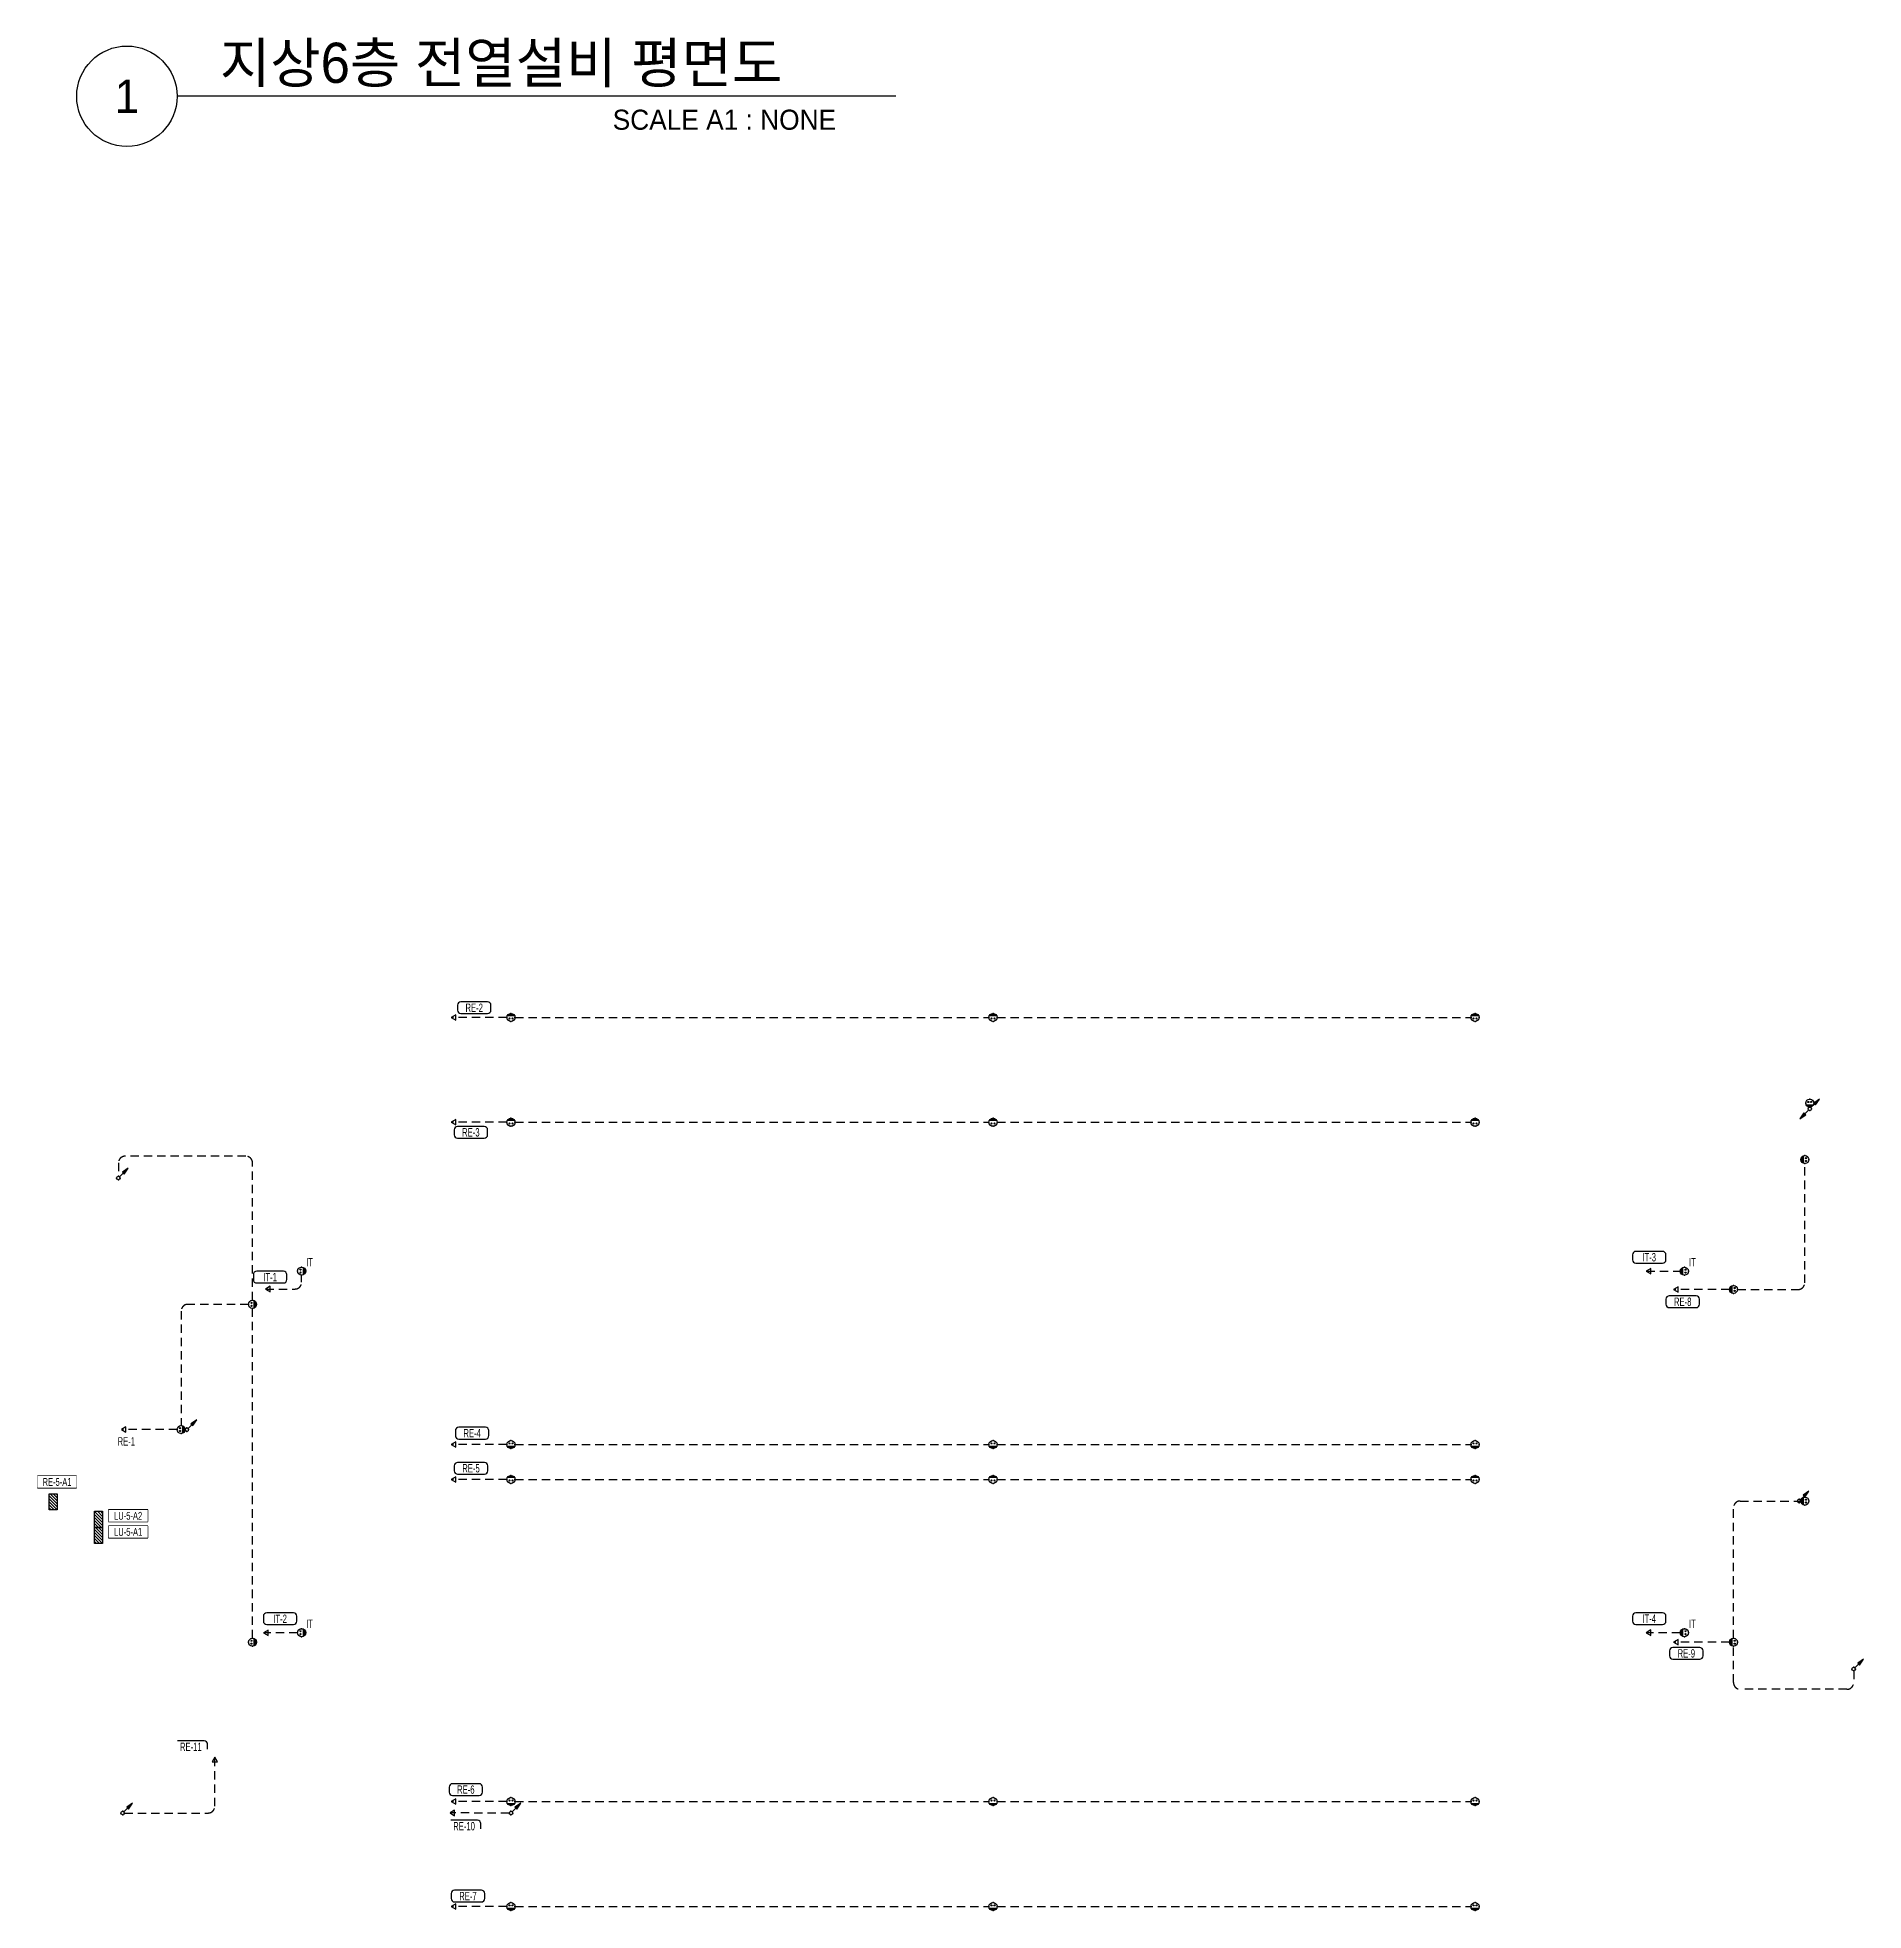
# Model space of a CAD drawing. Header units: millimetres. Extents: x 35956 to 501590, y -530175 to 881740.
# Drawn here: x 91935 to 173764, y 642605 to 726535 of the extents above; entities that cross this region are included whole.
import ezdxf
from ezdxf.enums import TextEntityAlignment as Align

# ---------------------------------------------------------------- set-up
doc = ezdxf.new("R2010")
doc.units = ezdxf.units.MM
doc.header["$LTSCALE"] = 150
doc.set_wipeout_variables(frame=1)
doc.linetypes.add('D2', pattern=[6.5, 2.5, -1.5, 2.5])
for name, color, linetype in [('------01 Distribution Panel', 3, 'Continuous'), ('------01 Distribution Panel_UPS_Emgency', 232, 'Continuous'), ('------06 Receptacle', 6, 'Continuous'), ('-----20 General Symbol', 3, 'Continuous'), ('-----22 Embeded in Floor', 4, 'D2'), ('-----41 Drawing Title', 2, 'Continuous')]:
    doc.layers.add(name, color=color, linetype=linetype)
doc.styles.add('ELEC', font='Dotum.ttf')

msp = doc.modelspace()

# ---------------------------------------------------------------- texts
at = {"layer": '------06 Receptacle', "style": 'ELEC', "width": 0.7}
for p in [(104129, 671660, 0), (104129, 671660, 0), (166089, 671656, 0), (166089, 671656, 0), (104129, 655457, 0), (166089, 655457, 0)]:
    msp.add_text('IT', height=375, dxfattribs=at).set_placement(p, align=Align.MIDDLE)
at = {"layer": '-----41 Drawing Title', "color": 2, "style": 'ELEC'}
msp.add_text('지상6층 전열설비 평면도', height=1800, dxfattribs=at).set_placement((100110, 724500))
at = {"layer": '-----41 Drawing Title', "color": 7, "style": 'ELEC'}
msp.add_text('1', height=1500, dxfattribs=at).set_placement((95943, 723900), align=Align.MIDDLE)
at = {"layer": '-----41 Drawing Title', "style": 'ELEC'}
msp.add_text('SCALE A1 : NONE', height=900, dxfattribs=at).set_placement((127723, 722400), align=Align.RIGHT)

# ---------------------------------------------------------------- blocks, each defined once
blk = doc.blocks.new('O01')
blk.add_hatch(color=256).paths.add_polyline_path([(-149, -218), (-218, -149), (-368, -368)])
blk.add_line((-46, -46), (-184, -184))
blk.add_lwpolyline([(-368, -368), (-149, -218), (-218, -149), (-368, -368)])
blk.add_circle((0, 0), 65)
for p in [(-65, 0), (-65, 0), (0, 65), (0, 65), (65, 0), (65, 0), (0, -65), (0, -65)]:
    blk.add_point(p)
blk = doc.blocks.new('O07')
blk.add_lwpolyline([(-173, -100), (0, 0), (-173, 100)], close=True)
blk = doc.blocks.new('B02')
h = blk.add_hatch(color=256)
h.paths.add_polyline_path([(-136, 86, 0.632456), (136, 86)])
h.paths.add_polyline_path([(-75, 193, 1), (-32, 193, 1)])
h.paths.add_polyline_path([(32, 193, 1), (75, 193, 1)])
blk.add_line((-136, 86), (136, 86))
at = {"linetype": 'Continuous'}
blk.add_circle((0, 150), 150, dxfattribs=at)
for centre in [(-54, 193), (54, 193)]:
    blk.add_circle(centre, 21.4)
for p in [(-150, 150), (0, 300), (0, 0), (150, 150)]:
    blk.add_point(p)
blk = doc.blocks.new('A02')
h = blk.add_hatch()
h.set_pattern_fill('ANSI31', color=256, scale=25, style=0)
h.set_pattern_definition([(45, (-2000, -19200), (-56.1266, 56.1266), [])])
h.paths.add_polyline_path([(-300, 300), (-300, 0), (300, 0), (300, 300)])
blk.add_lwpolyline([(300, 0), (-300, 0), (-300, 300), (300, 300)], close=True)

# ---------------------------------------------------------------- linework, layer by layer
at = {"layer": '------01 Distribution Panel', "color": 1, "elevation": 0}
for points in [[(91935, 661547), (93690, 661547), (93690, 662072), (91935, 662072)], [(95121, 659310), (96876, 659310), (96876, 659835), (95121, 659835)]]:
    msp.add_lwpolyline(points, close=True, dxfattribs=at)
at = {"layer": '-----22 Embeded in Floor'}
for p, q in [((103774, 670755), (103774, 671078)), ((103774, 671078), (103774, 671078)), ((164030, 671252), (165554, 671252)), ((165554, 671252), (165554, 671252))]:
    msp.add_line(p, q, dxfattribs=at)
for points in [[(112974, 682625), (110474, 682625)], [(113334, 682625), (134574, 682625)], [(134934, 682625), (156174, 682625)], [(112974, 677925), (110474, 677925)], [(113334, 677925), (134574, 677925)], [(134934, 677925), (156174, 677925)], [(167754, 670435), (165254, 670435)], [(101574, 654809), (101574, 669588)], [(98194, 664155), (95694, 664155)], [(112974, 663485), (110474, 663485)], [(113334, 663485), (134574, 663485)], [(134934, 663485), (156174, 663485)], [(112974, 661925), (110474, 661925)], [(113334, 661925), (134574, 661925)], [(134934, 661925), (156174, 661925)], [(170954, 660955), (170954, 660955)], [(103594, 655055), (102070, 655055)], [(165553, 655056), (164029, 655056)], [(167754, 654629), (165254, 654629)], [(112974, 647485), (110474, 647485)], [(113334, 647485), (134574, 647485)], [(134934, 647485), (156174, 647485)], [(113076, 646975), (110423, 646976)], [(112974, 642785), (110474, 642785)], [(113334, 642785), (134574, 642785)], [(134934, 642785), (156174, 642785)]]:
    msp.add_lwpolyline(points, dxfattribs=at)
for points in [[(168114, 670435), (170832, 670435, 0.414214), (171132, 670735), (171132, 676074)], [(101394, 669768), (98673, 669768, 0.414214), (98373, 669468), (98374, 664335)], [(167934, 654809), (167934, 660655, -0.414214), (168234, 660955), (168234, 660955), (170954, 660955)], [(173322, 653349), (173322, 652819, -0.414214), (173022, 652519), (168234, 652519, -0.414214), (167934, 652819), (167934, 654449)], [(95832, 646975), (99584, 646975, 0.414214), (99884, 647275), (99884, 649475)]]:
    msp.add_lwpolyline(points, format="xyb", dxfattribs=at)
msp.add_arc((103474, 670755), 300, 270, 0, dxfattribs=at)
at = {"layer": '-----41 Drawing Title', "color": 7}
msp.add_line((130407, 723900), (98193, 723900), dxfattribs=at)
msp.add_circle((95943, 723900), 2250, dxfattribs=at)

# ---------------------------------------------------------------- block references
at = {"layer": '------01 Distribution Panel', "xscale": 1.2, "yscale": 1.2, "zscale": 1.2, "rotation": 270}
msp.add_blockref('A02', (92454, 660915), dxfattribs=at)
at = {"layer": '------01 Distribution Panel_UPS_Emgency', "xscale": 1.2, "yscale": 1.2, "zscale": 1.2, "rotation": 270}
msp.add_blockref('A02', (94494, 659415), dxfattribs=at)
at = {"layer": '------06 Receptacle', "xscale": 1.2, "yscale": 1.2, "zscale": 1.2}
for p, rotation in [((113154, 682805), 179.9999990554299), ((134754, 682805), 179.9999990554299), ((156354, 682805), 179.9999990554299), ((171354, 678605), 359.646272586137), ((113154, 678105), 179.9999990554299), ((134754, 678105), 179.9999990554299), ((156354, 678105), 179.9999990554299), ((170954, 676255), 269.646272586137), ((103954, 671258), 89.99999905542973), ((103954, 671258), 89.99999905542973), ((165554, 671254), 269.9999990554298), ((165554, 671254), 269.9999990554298), ((167754, 670435), 270.0000009445701), ((101754, 669768), 89.99999905542991), ((98554, 664155), 89.64627258613703), ((113154, 663305), 359.9999990554299), ((134754, 663305), 359.9999990554299), ((156354, 663305), 359.9999990554299), ((113154, 662105), 179.9999990554299), ((134754, 662105), 179.9999990554299), ((156354, 662105), 179.9999990554299), ((170954, 660955), 269.646272586137), ((101754, 654629), 89.99999905542991), ((103954, 655055), 89.99999905542973), ((165554, 655055), 269.9999990554298), ((167754, 654629), 270.0000009445701), ((113154, 647305), 359.9999990554299), ((134754, 647305), 359.9999990554299), ((156354, 647305), 359.9999990554299), ((113154, 642605), 359.9999990554299), ((134754, 642605), 359.9999990554299), ((156354, 642605), 359.9999990554299)]:
    msp.add_blockref('B02', p, dxfattribs=dict(at, rotation=rotation))
at = {"layer": '-----20 General Symbol', "xscale": 1.2, "yscale": 1.2, "zscale": 1.2}
msp.add_blockref('O01', (171354, 678527), dxfattribs=at)
at = {"layer": '-----20 General Symbol', "xscale": 1.2, "yscale": 1.2, "zscale": 1.2, "rotation": 180}
for p in [(171354, 678527), (95562, 675427), (98632, 664155), (170876, 660955), (173322, 653427), (95754, 646975), (113154, 646975)]:
    msp.add_blockref('O01', p, dxfattribs=at)
at = {"layer": '-----22 Embeded in Floor', "xscale": 1.2, "yscale": 1.2, "zscale": 1.2}
for p, rotation in [((110474, 682625), 180), ((110474, 677925), 180), ((164030, 671252), 180), ((165254, 670435), 180), ((95694, 664155), 180), ((110474, 663485), 180), ((110474, 661925), 180), ((102070, 655055), 180), ((164029, 655056), 180), ((165254, 654629), 180), ((99884, 649475), 89.99999999999997), ((110474, 647485), 180), ((110423, 646976), 180), ((110474, 642785), 180)]:
    msp.add_blockref('O07', p, dxfattribs=dict(at, rotation=rotation))

msp.set_redraw_order([(e.dxf.handle, doc.entitydb.next_handle()) for e in msp.query("TEXT MTEXT ATTDEF DIMENSION ARC_DIMENSION")])  # texts and dimensions are drawn at this point

# ---------------------------------------------------------------- next in the draw order: wipeouts: each hides what was drawn before it
at = {"color": 1}
msp.add_wipeout([(91935, 661547), (93690, 661547), (93690, 662072), (91935, 662072)], dxfattribs=at).dxf.layer = '------01 Distribution Panel'
at = {"color": 1, "linetype": 'Continuous'}
for points in [[(110757, 682948), (110759, 682925), (110765, 682902), (110774, 682880), (110786, 682860), (110801, 682842), (110819, 682827), (110839, 682815), (110861, 682806), (110884, 682800), (110907, 682798), (112107, 682798), (112131, 682800), (112154, 682806), (112175, 682815), (112195, 682827), (112213, 682842), (112229, 682860), (112241, 682880), (112250, 682902), (112255, 682925), (112257, 682948), (112257, 683173), (112255, 683197), (112250, 683220), (112241, 683242), (112229, 683262), (112213, 683280), (112195, 683295), (112175, 683307), (112154, 683316), (112131, 683322), (112107, 683323), (110907, 683323), (110884, 683322), (110861, 683316), (110839, 683307), (110819, 683295), (110801, 683280), (110786, 683262), (110774, 683242), (110765, 683220), (110759, 683197), (110757, 683173)], [(110606, 677363), (110608, 677340), (110613, 677317), (110622, 677295), (110634, 677275), (110650, 677257), (110668, 677242), (110688, 677230), (110709, 677221), (110732, 677215), (110756, 677213), (111956, 677213), (111979, 677215), (112002, 677221), (112024, 677230), (112044, 677242), (112062, 677257), (112077, 677275), (112089, 677295), (112098, 677317), (112104, 677340), (112106, 677363), (112106, 677588), (112104, 677612), (112098, 677635), (112089, 677657), (112077, 677677), (112062, 677694), (112044, 677710), (112024, 677722), (112002, 677731), (111979, 677737), (111956, 677738), (110756, 677738), (110732, 677737), (110709, 677731), (110688, 677722), (110668, 677710), (110650, 677694), (110634, 677677), (110622, 677657), (110613, 677635), (110608, 677612), (110606, 677588)], [(163409, 671767), (163411, 671743), (163416, 671720), (163425, 671699), (163438, 671679), (163453, 671661), (163471, 671645), (163491, 671633), (163513, 671624), (163536, 671619), (163559, 671617), (164759, 671617), (164783, 671619), (164805, 671624), (164827, 671633), (164847, 671645), (164865, 671661), (164880, 671679), (164893, 671699), (164902, 671720), (164907, 671743), (164909, 671767), (164909, 671992), (164907, 672015), (164902, 672038), (164893, 672060), (164880, 672080), (164865, 672098), (164847, 672113), (164827, 672125), (164805, 672134), (164783, 672140), (164759, 672142), (163559, 672142), (163536, 672140), (163513, 672134), (163491, 672125), (163471, 672113), (163453, 672098), (163438, 672080), (163425, 672060), (163416, 672038), (163411, 672015), (163409, 671992)], [(164910, 669771), (164911, 669748), (164917, 669725), (164926, 669703), (164938, 669683), (164953, 669665), (164971, 669650), (164991, 669638), (165013, 669629), (165036, 669623), (165060, 669621), (166260, 669621), (166283, 669623), (166306, 669629), (166328, 669638), (166348, 669650), (166366, 669665), (166381, 669683), (166393, 669703), (166402, 669725), (166408, 669748), (166410, 669771), (166410, 669996), (166408, 670020), (166402, 670043), (166393, 670064), (166381, 670085), (166366, 670102), (166348, 670118), (166328, 670130), (166306, 670139), (166283, 670144), (166260, 670146), (165060, 670146), (165036, 670144), (165013, 670139), (164991, 670130), (164971, 670118), (164953, 670102), (164938, 670085), (164926, 670064), (164917, 670043), (164911, 670020), (164910, 669996)], [(95166, 663515), (95168, 663492), (95173, 663469), (95182, 663447), (95195, 663427), (95210, 663409), (95228, 663394), (95248, 663382), (95270, 663373), (95293, 663367), (95316, 663365), (96516, 663365), (96540, 663367), (96562, 663373), (96584, 663382), (96604, 663394), (96622, 663409), (96637, 663427), (96650, 663447), (96659, 663469), (96664, 663492), (96666, 663515), (96666, 663740), (96664, 663764), (96659, 663787), (96650, 663808), (96637, 663828), (96622, 663846), (96604, 663862), (96584, 663874), (96562, 663883), (96540, 663888), (96516, 663890), (95316, 663890), (95293, 663888), (95270, 663883), (95248, 663874), (95228, 663862), (95210, 663846), (95195, 663828), (95182, 663808), (95173, 663787), (95168, 663764), (95166, 663740)], [(110663, 663884), (110664, 663860), (110670, 663837), (110679, 663816), (110691, 663795), (110706, 663778), (110724, 663762), (110744, 663750), (110766, 663741), (110789, 663736), (110813, 663734), (112013, 663734), (112036, 663736), (112059, 663741), (112081, 663750), (112101, 663762), (112119, 663778), (112134, 663795), (112146, 663816), (112155, 663837), (112161, 663860), (112163, 663884), (112163, 664109), (112161, 664132), (112155, 664155), (112146, 664177), (112134, 664197), (112119, 664215), (112101, 664230), (112081, 664242), (112059, 664251), (112036, 664257), (112013, 664259), (110813, 664259), (110789, 664257), (110766, 664251), (110744, 664242), (110724, 664230), (110706, 664215), (110691, 664197), (110679, 664177), (110670, 664155), (110664, 664132), (110663, 664109)], [(110613, 662309), (110615, 662285), (110620, 662262), (110629, 662241), (110642, 662220), (110657, 662203), (110675, 662187), (110695, 662175), (110717, 662166), (110740, 662161), (110763, 662159), (111963, 662159), (111986, 662161), (112009, 662166), (112031, 662175), (112051, 662187), (112069, 662203), (112084, 662220), (112097, 662241), (112106, 662262), (112111, 662285), (112113, 662309), (112113, 662534), (112111, 662557), (112106, 662580), (112097, 662602), (112084, 662622), (112069, 662640), (112051, 662655), (112031, 662667), (112009, 662676), (111986, 662682), (111963, 662684), (110763, 662684), (110740, 662682), (110717, 662676), (110695, 662667), (110675, 662655), (110657, 662640), (110642, 662622), (110629, 662602), (110620, 662580), (110615, 662557), (110613, 662534)], [(102058, 655569), (102060, 655546), (102065, 655523), (102074, 655501), (102087, 655481), (102102, 655463), (102120, 655448), (102140, 655436), (102162, 655427), (102185, 655421), (102208, 655419), (103408, 655419), (103431, 655421), (103454, 655427), (103476, 655436), (103496, 655448), (103514, 655463), (103529, 655481), (103542, 655501), (103551, 655523), (103556, 655546), (103558, 655569), (103558, 655794), (103556, 655818), (103551, 655841), (103542, 655863), (103529, 655883), (103514, 655900), (103496, 655916), (103476, 655928), (103454, 655937), (103431, 655943), (103408, 655944), (102208, 655944), (102185, 655943), (102162, 655937), (102140, 655928), (102120, 655916), (102102, 655900), (102087, 655883), (102074, 655863), (102065, 655841), (102060, 655818), (102058, 655794)], [(163409, 655571), (163410, 655547), (163416, 655525), (163425, 655503), (163437, 655483), (163453, 655465), (163470, 655450), (163491, 655437), (163512, 655428), (163535, 655423), (163559, 655421), (164759, 655421), (164782, 655423), (164805, 655428), (164827, 655437), (164847, 655450), (164865, 655465), (164880, 655483), (164892, 655503), (164901, 655525), (164907, 655547), (164909, 655571), (164909, 655796), (164907, 655819), (164901, 655842), (164892, 655864), (164880, 655884), (164865, 655902), (164847, 655917), (164827, 655930), (164805, 655939), (164782, 655944), (164759, 655946), (163559, 655946), (163535, 655944), (163512, 655939), (163491, 655930), (163470, 655917), (163453, 655902), (163437, 655884), (163425, 655864), (163416, 655842), (163410, 655819), (163409, 655796)], [(165072, 654016), (165074, 653992), (165080, 653969), (165089, 653948), (165101, 653928), (165116, 653910), (165134, 653894), (165154, 653882), (165176, 653873), (165199, 653868), (165222, 653866), (166422, 653866), (166446, 653868), (166469, 653873), (166490, 653882), (166510, 653894), (166528, 653910), (166544, 653928), (166556, 653948), (166565, 653969), (166570, 653992), (166572, 654016), (166572, 654241), (166570, 654264), (166565, 654287), (166556, 654309), (166544, 654329), (166528, 654347), (166510, 654362), (166490, 654374), (166469, 654383), (166446, 654389), (166422, 654391), (165222, 654391), (165199, 654389), (165176, 654383), (165154, 654374), (165134, 654362), (165116, 654347), (165101, 654329), (165089, 654309), (165080, 654287), (165074, 654264), (165072, 654241)], [(98059, 649829), (98061, 649806), (98067, 649783), (98076, 649761), (98088, 649741), (98103, 649723), (98121, 649708), (98141, 649696), (98163, 649687), (98186, 649681), (98209, 649679), (99409, 649679), (99433, 649681), (99456, 649687), (99477, 649696), (99498, 649708), (99515, 649723), (99531, 649741), (99543, 649761), (99552, 649783), (99558, 649806), (99559, 649829), (99559, 650054), (99558, 650078), (99552, 650101), (99543, 650123), (99531, 650143), (99515, 650161), (99498, 650176), (99477, 650188), (99456, 650197), (99433, 650203), (99409, 650204), (98209, 650204), (98186, 650203), (98163, 650197), (98141, 650188), (98121, 650176), (98103, 650161), (98088, 650143), (98076, 650123), (98067, 650101), (98061, 650078), (98059, 650054)], [(110381, 647913), (110383, 647890), (110388, 647867), (110397, 647845), (110410, 647825), (110425, 647807), (110443, 647792), (110463, 647780), (110485, 647771), (110508, 647765), (110531, 647763), (111731, 647763), (111755, 647765), (111777, 647771), (111799, 647780), (111819, 647792), (111837, 647807), (111852, 647825), (111865, 647845), (111874, 647867), (111879, 647890), (111881, 647913), (111881, 648138), (111879, 648162), (111874, 648185), (111865, 648206), (111852, 648227), (111837, 648244), (111819, 648260), (111799, 648272), (111777, 648281), (111755, 648287), (111731, 648288), (110531, 648288), (110508, 648287), (110485, 648281), (110463, 648272), (110443, 648260), (110425, 648244), (110410, 648227), (110397, 648206), (110388, 648185), (110383, 648162), (110381, 648138)], [(110302, 646273), (110304, 646249), (110309, 646226), (110318, 646204), (110331, 646184), (110346, 646166), (110364, 646151), (110384, 646139), (110406, 646130), (110428, 646124), (110452, 646123), (111652, 646123), (111675, 646124), (111698, 646130), (111720, 646139), (111740, 646151), (111758, 646166), (111773, 646184), (111786, 646204), (111795, 646226), (111800, 646249), (111802, 646273), (111802, 646498), (111800, 646521), (111795, 646544), (111786, 646566), (111773, 646586), (111758, 646604), (111740, 646619), (111720, 646631), (111698, 646640), (111675, 646646), (111652, 646648), (110452, 646648), (110428, 646646), (110406, 646640), (110384, 646631), (110364, 646619), (110346, 646604), (110331, 646586), (110318, 646566), (110309, 646544), (110304, 646521), (110302, 646498)], [(110476, 643140), (110478, 643117), (110484, 643094), (110493, 643072), (110505, 643052), (110520, 643034), (110538, 643019), (110558, 643007), (110580, 642998), (110603, 642992), (110626, 642990), (111826, 642990), (111850, 642992), (111873, 642998), (111894, 643007), (111915, 643019), (111932, 643034), (111948, 643052), (111960, 643072), (111969, 643094), (111975, 643117), (111976, 643140), (111976, 643365), (111975, 643389), (111969, 643412), (111960, 643433), (111948, 643454), (111932, 643471), (111915, 643487), (111894, 643499), (111873, 643508), (111850, 643514), (111826, 643515), (110626, 643515), (110603, 643514), (110580, 643508), (110558, 643499), (110538, 643487), (110520, 643471), (110505, 643454), (110493, 643433), (110484, 643412), (110478, 643389), (110476, 643365)]]:
    msp.add_wipeout(points, dxfattribs=at)
msp.add_wipeout([(101609, 670875), (101610, 670851), (101616, 670828), (101625, 670807), (101637, 670787), (101653, 670769), (101670, 670753), (101691, 670741), (101712, 670732), (101735, 670727), (101759, 670725), (102959, 670725), (102982, 670727), (103005, 670732), (103027, 670741), (103047, 670753), (103065, 670769), (103080, 670787), (103092, 670807), (103101, 670828), (103107, 670851), (103109, 670875), (103109, 671100), (103107, 671123), (103101, 671146), (103092, 671168), (103080, 671188), (103065, 671206), (103047, 671221), (103027, 671233), (103005, 671242), (102982, 671248), (102959, 671250), (101759, 671250), (101735, 671248), (101712, 671242), (101691, 671233), (101670, 671221), (101653, 671206), (101637, 671188), (101625, 671168), (101616, 671146), (101610, 671123), (101609, 671100)], dxfattribs=at).translate(0, 0, 0)
at = {"color": 1}
msp.add_wipeout([(95121, 659310), (96876, 659310), (96876, 659835), (95121, 659835)], dxfattribs=at)

# ---------------------------------------------------------------- next in the draw order: linework, layer by layer
at = {"layer": '------01 Distribution Panel', "color": 1, "elevation": 0}
msp.add_lwpolyline([(95121, 660030), (96876, 660030), (96876, 660555), (95121, 660555)], close=True, dxfattribs=at)
at = {"color": 1, "linetype": 'Continuous'}
for points in [[(110757, 682948, 0.414214), (110907, 682798), (112107, 682798, 0.414214), (112257, 682948), (112257, 683173, 0.414214), (112107, 683323), (110907, 683323, 0.414214), (110757, 683173)], [(110606, 677363, 0.414214), (110756, 677213), (111956, 677213, 0.414214), (112106, 677363), (112106, 677588, 0.414214), (111956, 677738), (110756, 677738, 0.414214), (110606, 677588)], [(163409, 671767, 0.414214), (163559, 671617), (164759, 671617, 0.414214), (164909, 671767), (164909, 671992, 0.414214), (164759, 672142), (163559, 672142, 0.414214), (163409, 671992)], [(101609, 670875, 0.414214), (101759, 670725), (102959, 670725, 0.414214), (103109, 670875), (103109, 671100, 0.414214), (102959, 671250), (101759, 671250, 0.414214), (101609, 671100)], [(164910, 669771, 0.414214), (165060, 669621), (166260, 669621, 0.414214), (166410, 669771), (166410, 669996, 0.414214), (166260, 670146), (165060, 670146, 0.414214), (164910, 669996)], [(110663, 663884, 0.414214), (110813, 663734), (112013, 663734, 0.414214), (112163, 663884), (112163, 664109, 0.414214), (112013, 664259), (110813, 664259, 0.414214), (110663, 664109)], [(110613, 662309, 0.414214), (110763, 662159), (111963, 662159, 0.414214), (112113, 662309), (112113, 662534, 0.414214), (111963, 662684), (110763, 662684, 0.414214), (110613, 662534)], [(102058, 655569, 0.414214), (102208, 655419), (103408, 655419, 0.414214), (103558, 655569), (103558, 655794, 0.414214), (103408, 655944), (102208, 655944, 0.414214), (102058, 655794)], [(163409, 655571, 0.414214), (163559, 655421), (164759, 655421, 0.414214), (164909, 655571), (164909, 655796, 0.414214), (164759, 655946), (163559, 655946, 0.414214), (163409, 655796)], [(165072, 654016, 0.414214), (165222, 653866), (166422, 653866, 0.414214), (166572, 654016), (166572, 654241, 0.414214), (166422, 654391), (165222, 654391, 0.414214), (165072, 654241)], [(110381, 647913, 0.414214), (110531, 647763), (111731, 647763, 0.414214), (111881, 647913), (111881, 648138, 0.414214), (111731, 648288), (110531, 648288, 0.414214), (110381, 648138)], [(110476, 643140, 0.414214), (110626, 642990), (111826, 642990, 0.414214), (111976, 643140), (111976, 643365, 0.414214), (111826, 643515), (110626, 643515, 0.414214), (110476, 643365)]]:
    msp.add_lwpolyline(points, format="xyb", close=True, dxfattribs=at)
for points in [[(99559, 649829), (99559, 650054, 0.414214), (99409, 650204), (98209, 650204)], [(111802, 646273), (111802, 646498, 0.414214), (111652, 646648), (110452, 646648)]]:
    msp.add_lwpolyline(points, format="xyb", dxfattribs=at)

# ---------------------------------------------------------------- next in the draw order: block references
at = {"layer": '------01 Distribution Panel_UPS_Emgency', "xscale": 1.2, "yscale": 1.2, "zscale": 1.2, "rotation": 270}
msp.add_blockref('A02', (94494, 660135), dxfattribs=at)

# ---------------------------------------------------------------- next in the draw order: texts
at = {"layer": '------01 Distribution Panel', "style": 'ELEC', "width": 0.7}
msp.add_text('RE-5-A1', height=350, dxfattribs=at).set_placement((92813, 661810), align=Align.MIDDLE_CENTER)
at = {"style": 'ELEC', "width": 0.7}
for s, p in [('RE-2', (111507, 683061)), ('RE-3', (111356, 677476)), ('RE-8', (165660, 669884)), ('RE-4', (111413, 663996)), ('RE-1', (95916, 663628)), ('RE-5', (111363, 662421)), ('IT-2', (102808, 655682)), ('IT-4', (164159, 655683)), ('RE-9', (165822, 654128)), ('RE-11', (98809, 649942)), ('RE-6', (111131, 648026)), ('RE-10', (111052, 646385)), ('RE-7', (111226, 643253))]:
    msp.add_text(s, height=375, dxfattribs=at).set_placement(p, align=Align.MIDDLE)

# ---------------------------------------------------------------- next in the draw order: wipeouts: each hides what was drawn before it
at = {"color": 1, "linetype": 'Continuous'}
for points in [[(163409, 671767), (163411, 671743), (163416, 671720), (163425, 671699), (163438, 671679), (163453, 671661), (163471, 671645), (163491, 671633), (163513, 671624), (163536, 671619), (163559, 671617), (164759, 671617), (164783, 671619), (164805, 671624), (164827, 671633), (164847, 671645), (164865, 671661), (164880, 671679), (164893, 671699), (164902, 671720), (164907, 671743), (164909, 671767), (164909, 671992), (164907, 672015), (164902, 672038), (164893, 672060), (164880, 672080), (164865, 672098), (164847, 672113), (164827, 672125), (164805, 672134), (164783, 672140), (164759, 672142), (163559, 672142), (163536, 672140), (163513, 672134), (163491, 672125), (163471, 672113), (163453, 672098), (163438, 672080), (163425, 672060), (163416, 672038), (163411, 672015), (163409, 671992)], [(101609, 670875), (101610, 670851), (101616, 670828), (101625, 670807), (101637, 670787), (101653, 670769), (101670, 670753), (101691, 670741), (101712, 670732), (101735, 670727), (101759, 670725), (102959, 670725), (102982, 670727), (103005, 670732), (103027, 670741), (103047, 670753), (103065, 670769), (103080, 670787), (103092, 670807), (103101, 670828), (103107, 670851), (103109, 670875), (103109, 671100), (103107, 671123), (103101, 671146), (103092, 671168), (103080, 671188), (103065, 671206), (103047, 671221), (103027, 671233), (103005, 671242), (102982, 671248), (102959, 671250), (101759, 671250), (101735, 671248), (101712, 671242), (101691, 671233), (101670, 671221), (101653, 671206), (101637, 671188), (101625, 671168), (101616, 671146), (101610, 671123), (101609, 671100)]]:
    msp.add_wipeout(points, dxfattribs=at).translate(0, 0, 0)
at = {"color": 1}
msp.add_wipeout([(95121, 660030), (96876, 660030), (96876, 660555), (95121, 660555)], dxfattribs=at)

# ---------------------------------------------------------------- next in the draw order: linework, layer by layer
at = {"layer": '-----22 Embeded in Floor'}
msp.add_line((102151, 670455), (103474, 670455), dxfattribs=at)
msp.add_lwpolyline([(101574, 669948), (101574, 676105, 0.414214), (101274, 676405), (95862, 676405, 0.414214), (95562, 676105), (95562, 675505)], format="xyb", dxfattribs=at)
at = {"color": 1, "linetype": 'Continuous'}
for points in [[(163409, 671767, 0.414214), (163559, 671617), (164759, 671617, 0.414214), (164909, 671767), (164909, 671992, 0.414214), (164759, 672142), (163559, 672142, 0.414214), (163409, 671992)], [(101609, 670875, 0.414214), (101759, 670725), (102959, 670725, 0.414214), (103109, 670875), (103109, 671100, 0.414214), (102959, 671250), (101759, 671250, 0.414214), (101609, 671100)]]:
    msp.add_lwpolyline(points, format="xyb", close=True, dxfattribs=at)

# ---------------------------------------------------------------- next in the draw order: block references
at = {"layer": '-----22 Embeded in Floor', "xscale": 1.2, "yscale": 1.2, "zscale": 1.2, "rotation": 180}
msp.add_blockref('O07', (102151, 670455), dxfattribs=at)

# ---------------------------------------------------------------- next in the draw order: texts
at = {"layer": '------01 Distribution Panel_UPS_Emgency', "style": 'ELEC', "width": 0.7}
for s, p in [('LU-5-A2', (95999, 660292)), ('LU-5-A1', (95999, 659572))]:
    msp.add_text(s, height=350, dxfattribs=at).set_placement(p, align=Align.MIDDLE_CENTER)
at = {"style": 'ELEC', "width": 0.7}
for s, p in [('IT-3', (164159, 671879)), ('IT-3', (164159, 671879)), ('IT-1', (102359, 670987))]:
    msp.add_text(s, height=375, dxfattribs=at).set_placement(p, align=Align.MIDDLE)

doc.saveas('drawing.dxf')
